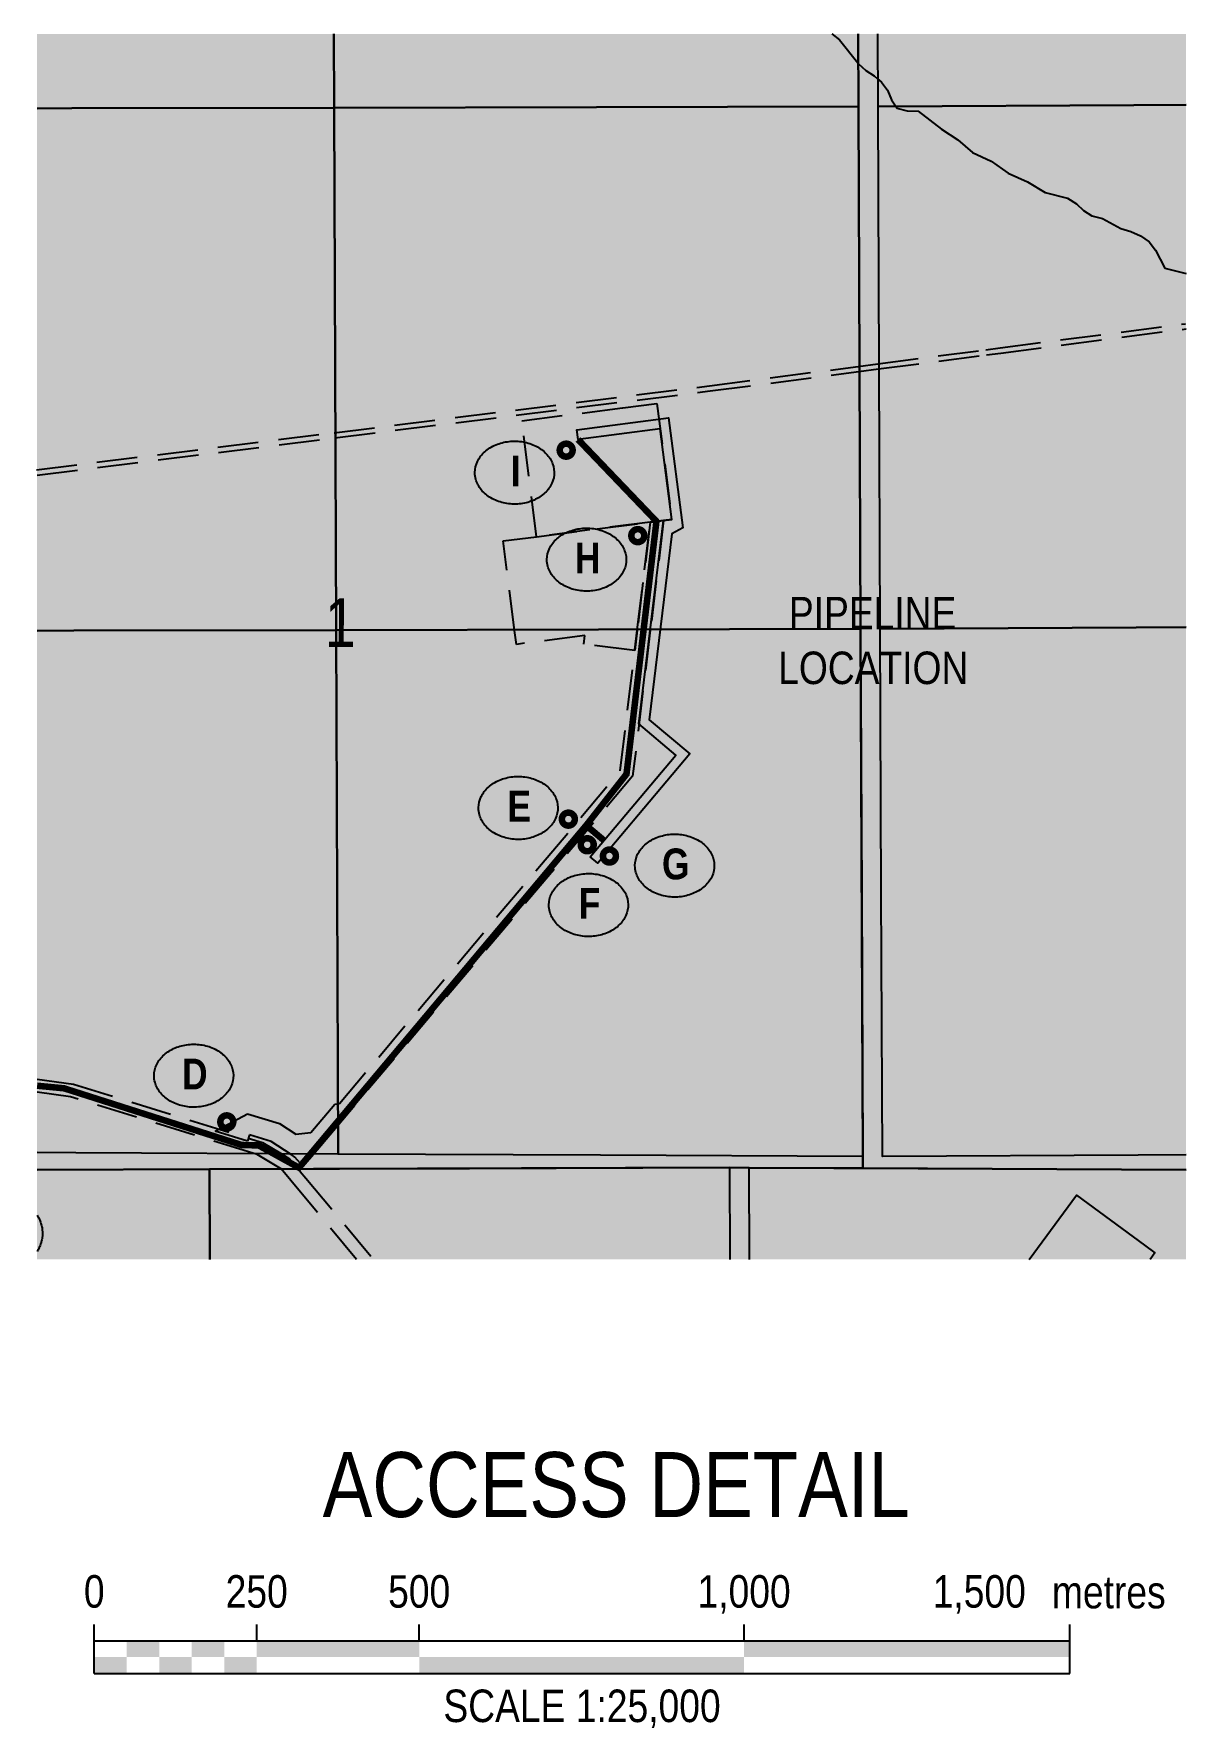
# Model space of a CAD drawing. Extents: x 513823 to 521440, y 6029490 to 6033352.
# Drawn here: x 519704 to 520058, y 6029738 to 6030259 of the extents above; entities that cross this region are included whole.
import ezdxf
from ezdxf.enums import TextEntityAlignment as Align

# ---------------------------------------------------------------- set-up
doc = ezdxf.new("R2010")
doc.units = 0
doc.header["$LTSCALE"] = 5
doc.linetypes.add('foc-ACCESSROAD', pattern=[3.75, 2.5, -1.25])
for name, color, linetype in [('C-AR', 13, 'foc-ACCESSROAD'), ('C-WS', 13, 'foc-ACCESSROAD'), ('CG-NOTES', 7, 'Continuous'), ('DETAIL-T', 7, 'Continuous'), ('F-AR', 190, 'foc-ACCESSROAD'), ('P-PROPOSED', 10, 'Continuous'), ('Quarters', 8, 'Continuous'), ('ROUTE MAP DOTS', 7, 'Continuous'), ('S-7', 6, 'Continuous'), ('T-WATER', 160, 'Continuous'), ('Townships', 57, 'Continuous')]:
    doc.layers.add(name, color=color, linetype=linetype)
doc.layers.add('ROUTE-MAP-BACKGROUND-H', color=7, linetype='Continuous', true_color=0xf0ebff)
doc.layers.add('Sections', color=7, linetype='Continuous', true_color=0x13f661)
doc.styles.add('120', font='ARIALN.TTF', dxfattribs={"height": 13})
doc.styles.add('80', font='ARIALN.TTF', dxfattribs={"height": 10})
doc.styles.add('80CG', font='ARIALN.TTF', dxfattribs={"height": 10})
doc.styles.add('BOLD', font='ARIALNB.TTF')

msp = doc.modelspace()

# ---------------------------------------------------------------- texts
at = {"layer": 'DETAIL-T', "color": 3, "insert": (519882.852, 6029813.023), "char_height": 19.98959, "width": 223.74152, "attachment_point": 5, "style": '80CG'}
msp.add_mtext('ACCESS DETAIL', dxfattribs=at)
at = {"layer": 'S-7', "insert": (519793.288, 6030085.845), "char_height": 14.992, "width": 6.52109, "attachment_point": 1, "rotation": 359.45036, "style": '120', "bg_fill": 1, "box_fill_scale": 1.15, "bg_fill_color": 256, "bg_fill_true_color": 15789055, "bg_fill_transparency": 0}
msp.add_mtext('1', dxfattribs=at)

# ---------------------------------------------------------------- blocks, each defined once
blk = doc.blocks.new('AA')
at = {"const_width": 4}
blk.add_lwpolyline([(-1, 0, 1), (1, 0, 1)], format="xyb", close=True, dxfattribs=at)
blk.add_circle((0, 0), 2)
blk = doc.blocks.new('Route_Letters')
h = blk.add_hatch(color=255)
h.dxf.hatch_style = 1
edge = h.paths.add_edge_path()
edge.add_ellipse((-0.12, 0.46), major_axis=(-11.97, 0), ratio=0.789318, start_angle=0, end_angle=360)
at = {"color": 5}
blk.add_open_spline([(-12.34, 0.46), (-12.34, -0.25), (-12.24, -0.97), (-11.72, -2.79), (-11.14, -3.88), (-9.56, -5.81), (-8.54, -6.66), (-6.22, -8.02), (-4.9, -8.54), (-2.12, -9.17), (-0.66, -9.3), (2.22, -9.13), (3.64, -8.84), (6.27, -7.89), (7.48, -7.22), (9.54, -5.6), (10.38, -4.64), (11.6, -2.54), (11.97, -1.4), (12.18, 0.91), (12.02, 2.08), (11.2, 4.3), (10.54, 5.35), (8.8, 7.2), (7.72, 7.99), (5.29, 9.24), (3.93, 9.68), (1.11, 10.18), (-0.35, 10.23), (-3.22, 9.91), (-4.61, 9.55), (-7.16, 8.47), (-8.32, 7.75), (-10.24, 6.02), (-11, 5.02), (-12.05, 2.86), (-12.32, 1.7), (-12.34, 0.52), (-12.34, 0.49), (-12.34, 0.46)], degree=3, knots=[0, 0, 0, 0, 0.219529, 0.219529, 0.575727, 0.575727, 0.931924, 0.931924, 1.288121, 1.288121, 1.644318, 1.644318, 2.000515, 2.000515, 2.356712, 2.356712, 2.712909, 2.712909, 3.069107, 3.069107, 3.425304, 3.425304, 3.781501, 3.781501, 4.137698, 4.137698, 4.493895, 4.493895, 4.850092, 4.850092, 5.20629, 5.20629, 5.562487, 5.562487, 5.918684, 5.918684, 6.274881, 6.274881, 6.283185, 6.283185, 6.283185, 6.283185], dxfattribs=at)
at = {"color": 14, "style": 'BOLD'}
blk.add_attdef('A', text='', height=9.5, dxfattribs=at).set_placement((0.22, 0.98), align=Align.MIDDLE)
blk = doc.blocks.new('*U471')
h = blk.add_hatch(color=255)
edge = h.paths.add_edge_path()
edge.add_line((-26.5, -20), (26.5, -20))
edge.add_arc((26.5, -14), 6, 270, 360)
edge.add_line((32.5, -14), (32.5, 12.5))
edge.add_arc((26.5, 12.5), 6, 0, 90)
edge.add_line((26.5, 18.5), (-26.5, 18.5))
edge.add_arc((-26.5, 12.5), 6, 90, 180)
edge.add_line((-32.5, 12.5), (-32.5, -14))
edge.add_arc((-26.5, -14), 6, 180, 270)
at = {"color": 14, "flags": 128}
blk.add_lwpolyline([(-26.5, -20, 3, 3, 0), (26.5, -20, 3, 3, 0.414214), (32.5, -14, 3, 3, 0), (32.5, 12.5, 3, 0, 0.414214), (26.5, 18.5, 0, 0, 0), (-26.5, 18.5, 0, 0, 0.414214), (-32.5, 12.5, 0, 0, 0), (-32.5, -14, 0, 3, 0.414214)], format="xyseb", close=True, dxfattribs=at)
blk.add_lwpolyline([(-62.78, -29.57, 0, 7.5, 0), (0, 0, 0, 0, 0)], format="xyseb", dxfattribs=at)
at = {"color": 14, "style": '80'}
blk.add_attdef('ENTER_TEXT_001', (-35.99, -5), '', height=10, dxfattribs=at)
blk = doc.blocks.new('*U472')
at = {"color": 0}
for p, q in [((-150, 0), (-150, 15)), ((-100, 10), (-100, 15)), ((-50, 10), (-50, 15)), ((50, 10), (50, 15)), ((150.24, 0), (150.24, 15)), ((-150, 10), (150.24, 10)), ((-150, 0), (150.24, 0))]:
    blk.add_line(p, q, dxfattribs=at)
for points in [[(-140, 10), (-130, 10), (-140, 5), (-130, 5)], [(-120, 10), (-110, 10), (-120, 5), (-110, 5)], [(-100, 10), (-50, 10), (-100, 5), (-50, 5)], [(50, 10), (150.24, 10), (50, 5), (150.24, 5)], [(-150, 5), (-140, 5), (-150, 0), (-140, 0)], [(-130, 5), (-120, 5), (-130, 0), (-120, 0)], [(-110, 5), (-100, 5), (-110, 0), (-100, 0)], [(-50, 5), (50, 5), (-50, 0), (50, 0)]]:
    blk.add_solid(points, dxfattribs=at)
at = {"color": 0, "style": '80'}
blk.add_text('metres', height=10, dxfattribs=at).set_placement((162.24, 20), align=Align.CENTER)
at = {"color": 0, "char_height": 10, "style": '80'}
for s, insert, attachment_point in [('0', (-150, 30.21), 2), ('250', (-100, 30.21), 2), ('500', (-50, 30.21), 2), ('1,000', (50, 30.21), 2), ('1,500', (136.7, 30.22), 3), ('SCALE 1:25,000', (0.12, -5), 2)]:
    blk.add_mtext(s, dxfattribs=dict(at, insert=insert, attachment_point=attachment_point))

# ---------------------------------------------------------------- hatches: boundary and pattern name
at = {"layer": 'ROUTE-MAP-BACKGROUND-H'}
h = msp.add_hatch(color=256, dxfattribs=at)
h.dxf.hatch_style = 1
h.paths.add_polyline_path([(519704.703, 6030259.38), (520058.137, 6030259.38), (520058.137, 6029882.4), (519704.703, 6029882.4)])

# ---------------------------------------------------------------- linework, layer by layer
at = {"layer": 'C-AR'}
msp.add_lwpolyline([(519796.957, 6029923.267), (519789.683, 6029914.644), (519786.569, 6029910.953), (519784.01, 6029913.915), (519782.842, 6029914.681), (519776.675, 6029918.725), (519770.014, 6029920.751), (519769.446, 6029918.836), (519759.417, 6029921.886), (519761.911, 6029923.216), (519769.382, 6029927.204), (519779.25, 6029924.204), (519784.28, 6029920.916), (519788.879, 6029921.444), (519796.285, 6029930.222), (519796.935, 6029930.277), (519797.692, 6029930.341), (519859.845, 6030004.007), (519884.067, 6030032.724), (519889.29, 6030075.934), (519893.311, 6030109.196), (519897.397, 6030109.719), (519893.314, 6030075.941), (519887.891, 6030031.056), (519862.899, 6030001.428), (519796.957, 6029923.267)], close=True, dxfattribs=at)
for points in [[(519704.703, 6029937.875), (519715.9, 6029936.36), (519773.988, 6029918.37), (519779.545, 6029915.058), (519782.332, 6029913.397), (519784.851, 6029910.387), (519785.353, 6029909.75), (519785.581, 6029909.513), (519787.316, 6029907.432), (519808.172, 6029882.4)], [(519802.98, 6029882.4), (519784.701, 6029904.328), (519782.752, 6029906.665), (519779.803, 6029910.25), (519779.602, 6029910.37), (519772.355, 6029914.692), (519771.04, 6029915.098), (519715.012, 6029932.45), (519704.703, 6029933.842)]]:
    msp.add_lwpolyline(points, dxfattribs=at)
at = {"layer": 'C-WS'}
for points in [[(519893.311, 6030109.196), (519858.331, 6030104.72), (519853.769, 6030140.373), (519884.858, 6030144.351), (519895.35, 6030145.687), (519899.926, 6030110.043), (519897.397, 6030109.719), (519893.311, 6030109.196)], [(519889.29, 6030075.934), (519888.543, 6030069.753), (519872.874, 6030071.65), (519873.196, 6030074.307), (519852.111, 6030071.613), (519851.566, 6030075.873), (519848.05, 6030103.416), (519858.331, 6030104.72), (519893.311, 6030109.196), (519889.29, 6030075.934)]]:
    msp.add_lwpolyline(points, close=True, dxfattribs=at)
at = {"layer": 'CG-NOTES', "flags": 128}
for points in [[(519873.387, 6030008.455, 0, 2.998, 0), (519872.897, 6029998.701, 2.998, 2.998, 0)], [(519882.97, 6030006.07, 0, 2.998, 0), (519892.583, 6030005.59, 2.998, 2.998, 0)]]:
    msp.add_lwpolyline(points, format="xyseb", dxfattribs=at)
at = {"layer": 'F-AR'}
for points in [[(519704.505, 6030125.272), (519796.046, 6030136.706), (519911.571, 6030151.136), (519957.292, 6030157.104), (519963.314, 6030157.89), (519996.537, 6030162.225), (520000.938, 6030162.799), (520057.93, 6030170.24)], [(519704.703, 6030123.685), (519796.244, 6030135.119), (519911.773, 6030149.549), (519957.498, 6030155.518), (519963.521, 6030156.304), (519996.744, 6030160.639), (520001.145, 6030161.213), (520058.137, 6030168.654)]]:
    msp.add_lwpolyline(points, dxfattribs=at)
at = {"layer": 'P-PROPOSED', "flags": 128}
msp.add_lwpolyline([(519874.86, 6030006.255), (519901.217, 6030037.528), (519889.832, 6030047.124), (519897.397, 6030109.719), (519899.926, 6030110.043), (519896.352, 6030137.881), (519871.079, 6030134.646), (519870.699, 6030137.617), (519898.942, 6030141.232), (519903.279, 6030107.452), (519899.916, 6030105.597), (519893, 6030048.371), (519905.438, 6030037.888), (519877.15, 6030004.325)], close=True, dxfattribs=at)
at = {"layer": 'P-PROPOSED', "color": 90, "const_width": 1.999, "flags": 128}
for points in [[(519873.59, 6030015.912), (519885.996, 6030031.702), (519895.204, 6030109.439), (519871.079, 6030134.646)], [(519879.091, 6030011.276), (519873.59, 6030015.912), (519785.246, 6029910.63), (519772.826, 6029917.49), (519767.636, 6029917.606), (519713.012, 6029935.042), (519704.703, 6029935.848)]]:
    msp.add_lwpolyline(points, dxfattribs=at)
at = {"layer": 'Quarters'}
for points in [[(519795.975, 6030259.38), (519796.062, 6030236.671), (519715.403, 6030236.491), (519704.703, 6030236.467)], [(519957.288, 6030259.38), (519957.378, 6030237.03), (519876.72, 6030236.85), (519796.062, 6030236.671), (519795.975, 6030259.38)], [(520058.137, 6030237.532), (520042.091, 6030237.452), (519963.403, 6030237.06), (519963.313, 6030259.38)], [(519704.703, 6030236.467), (519715.403, 6030236.491), (519796.062, 6030236.671), (519796.37, 6030156.34), (519796.678, 6030076.009), (519716.005, 6030075.829), (519704.703, 6030075.804)], [(520058.137, 6030076.867), (520042.75, 6030076.791), (519964.048, 6030076.398), (519963.725, 6030156.729), (519963.403, 6030237.06), (520042.091, 6030237.452), (520058.137, 6030237.532)], [(519704.703, 6030075.804), (519716.005, 6030075.829), (519796.678, 6030076.009), (519796.985, 6029995.418), (519797.292, 6029914.828), (519716.602, 6029915.219), (519704.703, 6029915.277)], [(520058.137, 6029914.542), (520043.412, 6029914.469), (519964.695, 6029914.076), (519964.371, 6029995.237), (519964.048, 6030076.398), (520042.75, 6030076.791), (520058.137, 6030076.867)], [(519704.703, 6029909.988), (519757.716, 6029910.155), (519757.819, 6029882.4)], [(519757.819, 6029882.4), (519757.716, 6029910.155), (519837.719, 6029910.406), (519917.721, 6029910.657), (519917.831, 6029882.4)], [(519923.856, 6029882.4), (519923.746, 6029910.63), (520001.742, 6029910.279), (520058.137, 6029910.026)], [(520009.886, 6029882.4), (520024.369, 6029902.15), (520045.328, 6029886.799), (520048.553, 6029884.437), (520047.06, 6029882.4)], [(519704.703, 6029896.037), (519704.833, 6029895.831), (519705.017, 6029895.517), (519705.189, 6029895.196), (519705.35, 6029894.87), (519705.5, 6029894.538), (519705.638, 6029894.201), (519705.764, 6029893.86), (519705.878, 6029893.514), (519705.979, 6029893.164), (519706.069, 6029892.812), (519706.146, 6029892.456), (519706.211, 6029892.098), (519706.262, 6029891.737), (519706.302, 6029891.375), (519706.328, 6029891.012), (519706.342, 6029890.649), (519706.343, 6029890.285), (519706.331, 6029889.921), (519706.307, 6029889.558), (519706.27, 6029889.196), (519706.22, 6029888.835), (519706.158, 6029888.476), (519706.083, 6029888.12), (519705.995, 6029887.767), (519705.896, 6029887.417), (519705.784, 6029887.07), (519705.66, 6029886.728), (519705.524, 6029886.391), (519705.376, 6029886.058), (519705.217, 6029885.731), (519705.046, 6029885.409), (519704.864, 6029885.094), (519704.703, 6029884.835)]]:
    msp.add_lwpolyline(points, dxfattribs=at)
for points in [[(519877.35, 6030076.189), (519796.678, 6030076.009), (519796.37, 6030156.34), (519796.062, 6030236.671), (519876.72, 6030236.85), (519957.378, 6030237.03), (519957.7, 6030156.699), (519958.022, 6030076.368)], [(519958.346, 6029995.207), (519958.67, 6029914.046), (519877.981, 6029914.437), (519797.292, 6029914.828), (519796.985, 6029995.418), (519796.678, 6030076.009), (519877.35, 6030076.189), (519958.022, 6030076.368)]]:
    msp.add_lwpolyline(points, close=True, dxfattribs=at)
at = {"layer": 'Sections', "color": 8}
for points in [[(519957.288, 6030259.38), (519957.378, 6030237.03), (519876.72, 6030236.85), (519796.062, 6030236.671), (519715.403, 6030236.491), (519704.703, 6030236.467)], [(520058.137, 6030237.532), (520042.091, 6030237.452), (519963.403, 6030237.06), (519963.313, 6030259.38)], [(519704.703, 6030236.467), (519715.403, 6030236.491), (519796.062, 6030236.671), (519876.72, 6030236.85), (519957.378, 6030237.03), (519957.7, 6030156.699), (519958.022, 6030076.368), (519958.346, 6029995.207), (519958.67, 6029914.046), (519877.981, 6029914.437), (519797.292, 6029914.828), (519716.602, 6029915.219), (519704.703, 6029915.277)], [(520058.137, 6029914.542), (520043.412, 6029914.469), (519964.695, 6029914.076), (519964.371, 6029995.237), (519964.048, 6030076.398), (519963.725, 6030156.729), (519963.403, 6030237.06), (520042.091, 6030237.452), (520058.137, 6030237.532)], [(519704.703, 6029909.988), (519757.716, 6029910.155), (519837.719, 6029910.406), (519917.721, 6029910.657), (519917.831, 6029882.4)], [(519923.856, 6029882.4), (519923.746, 6029910.63), (520001.742, 6029910.279), (520058.137, 6029910.026)]]:
    msp.add_lwpolyline(points, dxfattribs=at)
at = {"layer": 'T-WATER'}
for points in [[(519949.117, 6030259.38), (519951.481, 6030257.507), (519957.117, 6030250.439)], [(519957.117, 6030250.439), (519957.348, 6030250.149), (519959.576, 6030248.081), (519962.134, 6030246.452), (519963.161, 6030245.572), (519964.436, 6030244.479), (519966.276, 6030242.055), (519967.545, 6030239.053), (519968.698, 6030237.234), (519969.155, 6030236.512), (519972.348, 6030235.739), (519975.741, 6030235.611), (519982.891, 6030230.06), (519987.911, 6030226.792), (519992.43, 6030222.882), (519998.214, 6030220.216), (520003.432, 6030216.501), (520009.374, 6030213.905), (520014.814, 6030210.62), (520021.69, 6030208.898), (520024.402, 6030207.148), (520026.618, 6030205.02), (520029.114, 6030203.415), (520032.39, 6030202.569), (520038.013, 6030199.545), (520041.157, 6030198.604), (520044.138, 6030197.234), (520046.777, 6030195.376), (520048.7, 6030192.856), (520051.555, 6030187.325), (520058.137, 6030185.713)]]:
    msp.add_lwpolyline(points, dxfattribs=at)
at = {"layer": 'Townships'}
for points in [[(519957.288, 6030259.38), (519957.378, 6030237.03), (519958.022, 6030076.368), (519958.67, 6029914.046), (519958.685, 6029910.473), (519923.746, 6029910.63), (519917.721, 6029910.657), (519757.716, 6029910.155), (519704.703, 6029909.988)], [(520058.137, 6029910.026), (519958.685, 6029910.473), (519958.67, 6029914.046), (519958.022, 6030076.368), (519957.378, 6030237.03), (519957.288, 6030259.38)], [(519704.703, 6029909.988), (519757.716, 6029910.155), (519917.721, 6029910.657), (519923.746, 6029910.63), (519958.685, 6029910.473), (520058.137, 6029910.026)]]:
    msp.add_lwpolyline(points, dxfattribs=at)

# ---------------------------------------------------------------- block references
at = {"layer": 'CG-NOTES', "xscale": 0.9984529584500379, "yscale": 0.9984529584500379, "zscale": 0.9984529584500379}
for p, values in [((519851.67, 6030123.961), {'A': 'I'}), ((519873.837, 6030097.197), {'A': 'H'}), ((519852.785, 6030020.831), {'A': 'E'}), ((519900.924, 6030003.089), {'A': 'G'}), ((519874.418, 6029990.963), {'A': 'F'}), ((519752.997, 6029938.467), {'A': 'D'})]:
    msp.add_blockref('Route_Letters', p, dxfattribs=at).add_auto_attribs(values)
at = {"layer": 'CG-NOTES'}
ref = msp.add_blockref('*U471', (519961.835, 6030072.707), dxfattribs=dict(at, xscale=0.9984501014089231, yscale=0.9984501014089231, zscale=0.9984501014089231))
ref.add_attrib('ENTER_TEXT_001', 'PIPELINE', (519935.958, 6030076.209), dxfattribs={"layer": '0', "color": 14, "height": 9.9845, "style": '80'})
ref.add_attrib('ENTER_TEXT_002', 'LOCATION', (519932.669, 6030059.391), dxfattribs={"layer": '0', "color": 14, "height": 9.9845, "style": '80'})
at = {"layer": 'CG-NOTES', "xscale": 0.9984529584500379, "yscale": 0.9984529584500379, "zscale": 0.9984529584500379}
msp.add_blockref('AA', (519763.045, 6029924.731), dxfattribs=at)
at = {"layer": 'DETAIL-T', "xscale": 0.99947958, "yscale": 0.99947958, "zscale": 0.99947958}
msp.add_blockref('*U472', (519872.198, 6029755.105), dxfattribs=at)
at = {"layer": 'ROUTE MAP DOTS', "xscale": 0.9984529584500379, "yscale": 0.9984529584500379, "zscale": 0.9984529584500379}
for p in [(519867.445, 6030131.331), (519889.467, 6030105.042), (519868.111, 6030017.844), (519873.921, 6030009.968), (519880.747, 6030006.497)]:
    msp.add_blockref('AA', p, dxfattribs=at)

msp.set_redraw_order([(e.dxf.handle, doc.entitydb.next_handle()) for e in msp.query("TEXT MTEXT ATTDEF DIMENSION ARC_DIMENSION")])  # texts and dimensions are drawn at this point

doc.saveas('drawing.dxf')
